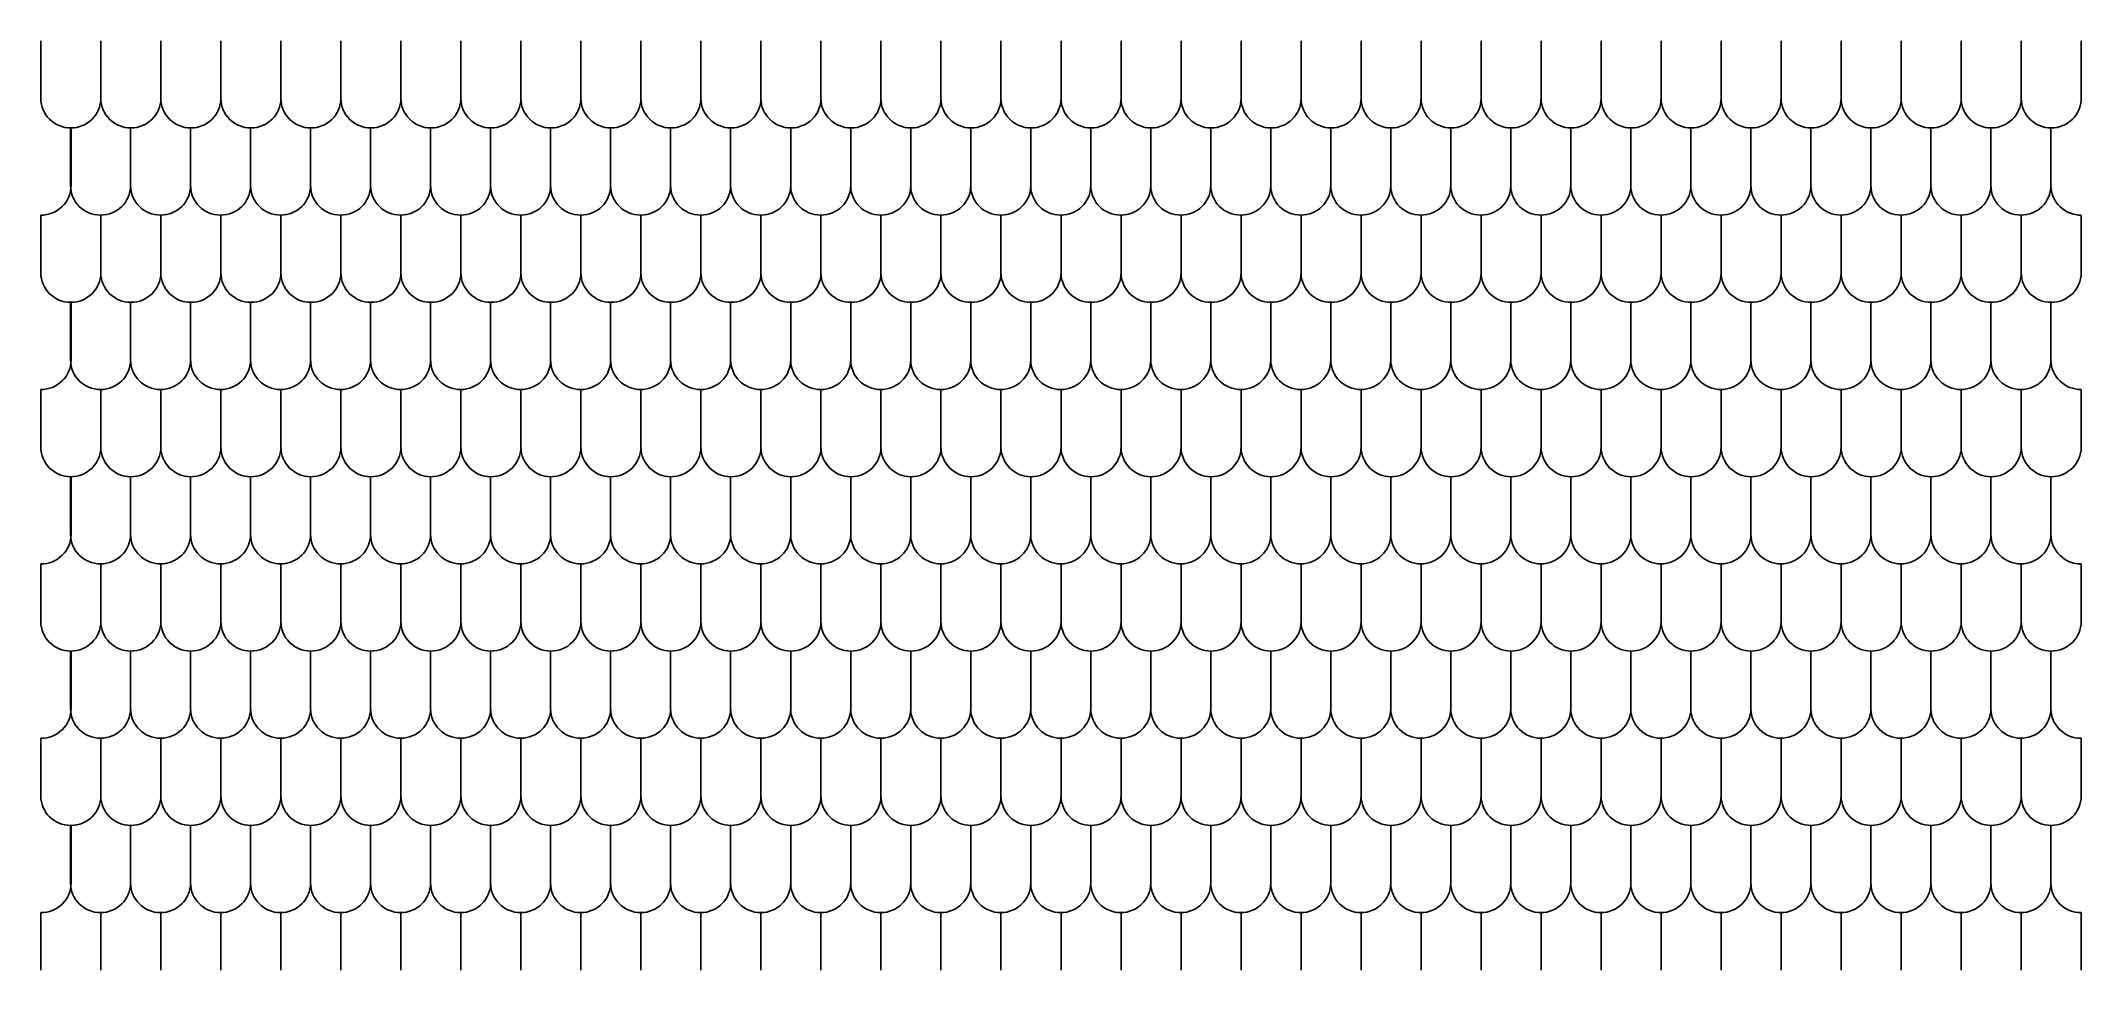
# Model space of a CAD drawing. Extents: x -193 to 453, y 94 to 388.
import ezdxf

# ---------------------------------------------------------------- set-up
doc = ezdxf.new("R2010")
doc.units = 0
doc.header["$LTSCALE"] = 2.020202
doc.layers.add('TUILE', color=231, linetype='CONTINUOUS')

msp = doc.modelspace()

# ---------------------------------------------------------------- linework, layer by layer
at = {"layer": 'TUILE', "extrusion": (3.37906e-17, -0.162465, 0.986714)}
for p, q in [((-193.41, 369.9, 584.45), (-193.41, 388.16, 587.46)), ((-174.41, 369.9, 584.45), (-174.41, 388.16, 587.46)), ((-174.41, 388.16, 587.46), (-174.41, 369.9, 584.45)), ((-155.41, 388.16, 587.46), (-155.41, 369.9, 584.45)), ((-155.41, 369.9, 584.45), (-155.41, 388.16, 587.46)), ((-136.41, 369.9, 584.45), (-136.41, 388.16, 587.46)), ((-136.41, 388.16, 587.46), (-136.41, 369.9, 584.45)), ((-117.41, 369.9, 584.45), (-117.41, 388.16, 587.46)), ((-117.41, 388.16, 587.46), (-117.41, 369.9, 584.45)), ((-98.41, 388.16, 587.46), (-98.41, 369.9, 584.45)), ((-98.41, 369.9, 584.45), (-98.41, 388.16, 587.46)), ((-79.41, 369.9, 584.45), (-79.41, 388.16, 587.46)), ((-79.41, 388.16, 587.46), (-79.41, 369.9, 584.45)), ((-60.41, 369.9, 584.45), (-60.41, 388.16, 587.46)), ((-60.41, 388.16, 587.46), (-60.41, 369.9, 584.45)), ((-41.41, 369.9, 584.45), (-41.41, 388.16, 587.46)), ((-41.41, 388.16, 587.46), (-41.41, 369.9, 584.45)), ((-22.41, 388.16, 587.46), (-22.41, 369.9, 584.45)), ((-22.41, 369.9, 584.45), (-22.41, 388.16, 587.46)), ((-3.41, 369.9, 584.45), (-3.41, 388.16, 587.46)), ((-3.41, 388.16, 587.46), (-3.41, 369.9, 584.45)), ((15.59, 369.9, 584.45), (15.59, 388.16, 587.46)), ((15.59, 388.16, 587.46), (15.59, 369.9, 584.45)), ((34.59, 388.16, 587.46), (34.59, 369.9, 584.45)), ((34.59, 369.9, 584.45), (34.59, 388.16, 587.46)), ((53.59, 369.9, 584.45), (53.59, 388.16, 587.46)), ((53.59, 388.16, 587.46), (53.59, 369.9, 584.45)), ((72.59, 369.9, 584.45), (72.59, 388.16, 587.46)), ((72.59, 388.16, 587.46), (72.59, 369.9, 584.45)), ((91.59, 369.9, 584.45), (91.59, 388.16, 587.46)), ((91.59, 388.16, 587.46), (91.59, 369.9, 584.45)), ((110.59, 388.16, 587.46), (110.59, 369.9, 584.45)), ((110.59, 369.9, 584.45), (110.59, 388.16, 587.46)), ((129.59, 369.9, 584.45), (129.59, 388.16, 587.46)), ((129.59, 388.16, 587.46), (129.59, 369.9, 584.45)), ((148.59, 388.16, 587.46), (148.59, 369.9, 584.45)), ((167.59, 369.9, 584.45), (167.59, 388.16, 587.46)), ((167.59, 388.16, 587.46), (167.59, 369.9, 584.45)), ((186.59, 388.16, 587.46), (186.59, 369.9, 584.45)), ((186.59, 369.9, 584.45), (186.59, 388.16, 587.46)), ((205.59, 388.16, 587.46), (205.59, 369.9, 584.45)), ((205.59, 369.9, 584.45), (205.59, 388.16, 587.46)), ((224.59, 388.16, 587.46), (224.59, 369.9, 584.45)), ((224.59, 369.9, 584.45), (224.59, 388.16, 587.46)), ((243.59, 388.16, 587.46), (243.59, 369.9, 584.45)), ((243.59, 369.9, 584.45), (243.59, 388.16, 587.46)), ((262.59, 388.16, 587.46), (262.59, 369.9, 584.45)), ((262.59, 369.9, 584.45), (262.59, 388.16, 587.46)), ((281.59, 388.16, 587.46), (281.59, 369.9, 584.45)), ((281.59, 369.9, 584.45), (281.59, 388.16, 587.46)), ((300.59, 388.16, 587.46), (300.59, 369.9, 584.45)), ((300.59, 369.9, 584.45), (300.59, 388.16, 587.46)), ((319.59, 388.16, 587.46), (319.59, 369.9, 584.45)), ((319.59, 369.9, 584.45), (319.59, 388.16, 587.46)), ((338.59, 388.16, 587.46), (338.59, 369.9, 584.45)), ((338.59, 369.9, 584.45), (338.59, 388.16, 587.46)), ((357.59, 388.16, 587.46), (357.59, 369.9, 584.45)), ((357.59, 369.9, 584.45), (357.59, 388.16, 587.46)), ((376.59, 388.16, 587.46), (376.59, 369.9, 584.45)), ((376.59, 369.9, 584.45), (376.59, 388.16, 587.46)), ((395.59, 388.16, 587.46), (395.59, 369.9, 584.45)), ((395.59, 369.9, 584.45), (395.59, 388.16, 587.46)), ((414.59, 388.16, 587.46), (414.59, 369.9, 584.45)), ((414.59, 388.16, 587.46), (414.59, 369.9, 584.45)), ((414.59, 369.9, 584.45), (414.59, 388.16, 587.46)), ((433.59, 388.16, 587.46), (433.59, 369.9, 584.45)), ((433.59, 369.9, 584.45), (433.59, 388.16, 587.46)), ((452.59, 388.16, 587.46), (452.59, 369.9, 584.45)), ((-184, 360.53, 582.91), (-183.82, 360.53, 582.91)), ((-184, 342.27, 579.91), (-184, 360.53, 582.91)), ((-184, 360.53, 582.91), (-183.82, 360.53, 582.91)), ((-183.82, 360.53, 582.91), (-183.82, 342.27, 579.91)), ((-165, 360.53, 582.91), (-165, 342.27, 579.91)), ((-165, 342.27, 579.91), (-165, 360.53, 582.91)), ((-165, 360.53, 582.91), (-164.82, 360.53, 582.91)), ((-146, 360.53, 582.91), (-146, 342.27, 579.91)), ((-146, 342.27, 579.91), (-146, 360.53, 582.91)), ((-146, 360.53, 582.91), (-145.82, 360.53, 582.91)), ((-127, 360.53, 582.91), (-127, 342.27, 579.91)), ((-127, 342.27, 579.91), (-127, 360.53, 582.91)), ((-127, 360.53, 582.91), (-126.82, 360.53, 582.91)), ((-108, 360.53, 582.91), (-108, 342.27, 579.91)), ((-108, 342.27, 579.91), (-108, 360.53, 582.91)), ((-108, 360.53, 582.91), (-107.82, 360.53, 582.91)), ((-89, 360.53, 582.91), (-89, 342.27, 579.91)), ((-89, 342.27, 579.91), (-89, 360.53, 582.91)), ((-89, 360.53, 582.91), (-88.82, 360.53, 582.91)), ((-70, 360.53, 582.91), (-70, 342.27, 579.91)), ((-70, 342.27, 579.91), (-70, 360.53, 582.91)), ((-70, 360.53, 582.91), (-69.82, 360.53, 582.91)), ((-51, 360.53, 582.91), (-51, 342.27, 579.91)), ((-51, 342.27, 579.91), (-51, 360.53, 582.91)), ((-51, 360.53, 582.91), (-50.82, 360.53, 582.91)), ((-32, 360.53, 582.91), (-32, 342.27, 579.91)), ((-32, 342.27, 579.91), (-32, 360.53, 582.91)), ((-32, 360.53, 582.91), (-31.82, 360.53, 582.91)), ((-13, 360.53, 582.91), (-13, 342.27, 579.91)), ((-13, 342.27, 579.91), (-13, 360.53, 582.91)), ((-13, 360.53, 582.91), (-12.82, 360.53, 582.91)), ((6, 360.53, 582.91), (6, 342.27, 579.91)), ((6, 342.27, 579.91), (6, 360.53, 582.91)), ((6, 360.53, 582.91), (6.18, 360.53, 582.91)), ((25, 360.53, 582.91), (25, 342.27, 579.91)), ((25, 342.27, 579.91), (25, 360.53, 582.91)), ((25, 360.53, 582.91), (25.18, 360.53, 582.91)), ((44, 360.53, 582.91), (44, 342.27, 579.91)), ((44, 342.27, 579.91), (44, 360.53, 582.91)), ((44, 360.53, 582.91), (44.18, 360.53, 582.91)), ((63, 360.53, 582.91), (63, 342.27, 579.91)), ((63, 342.27, 579.91), (63, 360.53, 582.91)), ((63, 360.53, 582.91), (63.18, 360.53, 582.91)), ((82, 360.53, 582.91), (82, 342.27, 579.91)), ((82, 342.27, 579.91), (82, 360.53, 582.91)), ((82, 360.53, 582.91), (82.18, 360.53, 582.91)), ((101, 360.53, 582.91), (101, 342.27, 579.91)), ((101, 342.27, 579.91), (101, 360.53, 582.91)), ((101, 360.53, 582.91), (101.18, 360.53, 582.91)), ((120, 360.53, 582.91), (120, 342.27, 579.91)), ((120, 342.27, 579.91), (120, 360.53, 582.91)), ((120, 360.53, 582.91), (120.18, 360.53, 582.91)), ((139, 360.53, 582.91), (139, 342.27, 579.91)), ((139, 342.27, 579.91), (139, 360.53, 582.91)), ((139, 360.53, 582.91), (139.18, 360.53, 582.91)), ((158, 360.53, 582.91), (158, 342.27, 579.91)), ((158, 342.27, 579.91), (158, 360.53, 582.91)), ((158, 360.53, 582.91), (158.18, 360.53, 582.91)), ((177, 360.53, 582.91), (177, 342.27, 579.91)), ((177, 342.27, 579.91), (177, 360.53, 582.91)), ((177, 360.53, 582.91), (177.18, 360.53, 582.91)), ((196, 360.53, 582.91), (196, 342.27, 579.91)), ((196, 342.27, 579.91), (196, 360.53, 582.91)), ((196, 360.53, 582.91), (196.18, 360.53, 582.91)), ((215, 360.53, 582.91), (215, 342.27, 579.91)), ((215, 342.27, 579.91), (215, 360.53, 582.91)), ((215, 360.53, 582.91), (215.18, 360.53, 582.91)), ((234, 360.53, 582.91), (234, 342.27, 579.91)), ((234, 342.27, 579.91), (234, 360.53, 582.91)), ((234, 360.53, 582.91), (234.18, 360.53, 582.91)), ((253, 360.53, 582.91), (253, 342.27, 579.91)), ((253, 342.27, 579.91), (253, 360.53, 582.91)), ((253, 360.53, 582.91), (253.18, 360.53, 582.91)), ((272, 360.53, 582.91), (272, 342.27, 579.91)), ((272, 342.27, 579.91), (272, 360.53, 582.91)), ((272, 360.53, 582.91), (272.18, 360.53, 582.91)), ((291, 360.53, 582.91), (291, 342.27, 579.91)), ((291, 342.27, 579.91), (291, 360.53, 582.91)), ((291, 360.53, 582.91), (291.18, 360.53, 582.91)), ((310, 360.53, 582.91), (310, 342.27, 579.91)), ((310, 342.27, 579.91), (310, 360.53, 582.91)), ((310, 360.53, 582.91), (310.18, 360.53, 582.91)), ((329, 360.53, 582.91), (329, 342.27, 579.91)), ((329, 342.27, 579.91), (329, 360.53, 582.91)), ((329, 360.53, 582.91), (329.18, 360.53, 582.91)), ((348, 360.53, 582.91), (348, 342.27, 579.91)), ((348, 342.27, 579.91), (348, 360.53, 582.91)), ((348, 360.53, 582.91), (348.18, 360.53, 582.91)), ((367, 360.53, 582.91), (367, 342.27, 579.91)), ((367, 342.27, 579.91), (367, 360.53, 582.91)), ((367, 360.53, 582.91), (367.18, 360.53, 582.91)), ((386, 360.53, 582.91), (386, 342.27, 579.91)), ((386, 342.27, 579.91), (386, 360.53, 582.91)), ((386, 360.53, 582.91), (386.18, 360.53, 582.91)), ((405, 360.53, 582.91), (405, 342.27, 579.91)), ((405, 342.27, 579.91), (405, 360.53, 582.91)), ((405, 360.53, 582.91), (405.18, 360.53, 582.91)), ((424, 360.53, 582.91), (424, 342.27, 579.91)), ((424, 342.27, 579.91), (424, 360.53, 582.91)), ((424, 360.53, 582.91), (424.18, 360.53, 582.91)), ((443, 360.53, 582.91), (443, 342.27, 579.91)), ((443, 342.27, 579.91), (443, 360.53, 582.91)), ((443, 360.53, 582.91), (443.18, 360.53, 582.91)), ((-193.41, 314.65, 575.36), (-193.41, 332.9, 578.36)), ((-174.41, 332.9, 578.36), (-174.41, 314.65, 575.36)), ((-174.41, 314.65, 575.36), (-174.41, 332.9, 578.36)), ((-155.41, 332.9, 578.36), (-155.41, 314.65, 575.36)), ((-155.41, 314.65, 575.36), (-155.41, 332.9, 578.36)), ((-136.41, 332.9, 578.36), (-136.41, 314.65, 575.36)), ((-136.41, 314.65, 575.36), (-136.41, 332.9, 578.36)), ((-117.41, 332.9, 578.36), (-117.41, 314.65, 575.36)), ((-117.41, 314.65, 575.36), (-117.41, 332.9, 578.36)), ((-98.41, 332.9, 578.36), (-98.41, 314.65, 575.36)), ((-98.41, 314.65, 575.36), (-98.41, 332.9, 578.36)), ((-79.41, 332.9, 578.36), (-79.41, 314.65, 575.36)), ((-79.41, 314.65, 575.36), (-79.41, 332.9, 578.36)), ((-60.41, 332.9, 578.36), (-60.41, 314.65, 575.36)), ((-60.41, 314.65, 575.36), (-60.41, 332.9, 578.36)), ((-41.41, 332.9, 578.36), (-41.41, 314.65, 575.36)), ((-41.41, 314.65, 575.36), (-41.41, 332.9, 578.36)), ((-22.41, 332.9, 578.36), (-22.41, 314.65, 575.36)), ((-22.41, 314.65, 575.36), (-22.41, 332.9, 578.36)), ((-3.41, 332.9, 578.36), (-3.41, 314.65, 575.36)), ((-3.41, 314.65, 575.36), (-3.41, 332.9, 578.36)), ((15.59, 332.9, 578.36), (15.59, 314.65, 575.36)), ((15.59, 314.65, 575.36), (15.59, 332.9, 578.36)), ((34.59, 332.9, 578.36), (34.59, 314.65, 575.36)), ((34.59, 314.65, 575.36), (34.59, 332.9, 578.36)), ((53.59, 332.9, 578.36), (53.59, 314.65, 575.36)), ((53.59, 314.65, 575.36), (53.59, 332.9, 578.36)), ((72.59, 332.9, 578.36), (72.59, 314.65, 575.36)), ((72.59, 314.65, 575.36), (72.59, 332.9, 578.36)), ((91.59, 332.9, 578.36), (91.59, 314.65, 575.36)), ((91.59, 314.65, 575.36), (91.59, 332.9, 578.36)), ((110.59, 332.9, 578.36), (110.59, 314.65, 575.36)), ((110.59, 314.65, 575.36), (110.59, 332.9, 578.36)), ((129.59, 332.9, 578.36), (129.59, 314.65, 575.36)), ((129.59, 314.65, 575.36), (129.59, 332.9, 578.36)), ((148.59, 332.9, 578.36), (148.59, 314.65, 575.36)), ((167.59, 332.9, 578.36), (167.59, 314.65, 575.36)), ((167.59, 314.65, 575.36), (167.59, 332.9, 578.36)), ((186.59, 332.9, 578.36), (186.59, 314.65, 575.36)), ((186.59, 314.65, 575.36), (186.59, 332.9, 578.36)), ((205.59, 332.9, 578.36), (205.59, 314.65, 575.36)), ((205.59, 314.65, 575.36), (205.59, 332.9, 578.36)), ((224.59, 332.9, 578.36), (224.59, 314.65, 575.36)), ((224.59, 314.65, 575.36), (224.59, 332.9, 578.36)), ((243.59, 332.9, 578.36), (243.59, 314.65, 575.36)), ((243.59, 314.65, 575.36), (243.59, 332.9, 578.36)), ((262.59, 332.9, 578.36), (262.59, 314.65, 575.36)), ((262.59, 314.65, 575.36), (262.59, 332.9, 578.36)), ((281.59, 332.9, 578.36), (281.59, 314.65, 575.36)), ((281.59, 314.65, 575.36), (281.59, 332.9, 578.36)), ((300.59, 332.9, 578.36), (300.59, 314.65, 575.36)), ((300.59, 314.65, 575.36), (300.59, 332.9, 578.36)), ((319.59, 332.9, 578.36), (319.59, 314.65, 575.36)), ((319.59, 314.65, 575.36), (319.59, 332.9, 578.36)), ((338.59, 332.9, 578.36), (338.59, 314.65, 575.36)), ((338.59, 314.65, 575.36), (338.59, 332.9, 578.36)), ((357.59, 332.9, 578.36), (357.59, 314.65, 575.36)), ((357.59, 314.65, 575.36), (357.59, 332.9, 578.36)), ((376.59, 332.9, 578.36), (376.59, 314.65, 575.36)), ((376.59, 314.65, 575.36), (376.59, 332.9, 578.36)), ((395.59, 332.9, 578.36), (395.59, 314.65, 575.36)), ((395.59, 314.65, 575.36), (395.59, 332.9, 578.36)), ((414.59, 332.9, 578.36), (414.59, 314.65, 575.36)), ((414.59, 332.9, 578.36), (414.59, 314.65, 575.36)), ((414.59, 314.65, 575.36), (414.59, 332.9, 578.36)), ((433.59, 332.9, 578.36), (433.59, 314.65, 575.36)), ((433.59, 314.65, 575.36), (433.59, 332.9, 578.36)), ((452.59, 332.9, 578.36), (452.59, 314.65, 575.36)), ((-184, 287.02, 570.81), (-184, 305.27, 573.81)), ((-184, 305.27, 573.81), (-183.82, 305.27, 573.81)), ((-184, 305.27, 573.81), (-183.82, 305.27, 573.81)), ((-183.82, 305.27, 573.81), (-183.82, 287.02, 570.81)), ((-165, 305.27, 573.81), (-165, 287.02, 570.81)), ((-165, 287.02, 570.81), (-165, 305.27, 573.81)), ((-165, 305.27, 573.81), (-164.82, 305.27, 573.81)), ((-146, 305.27, 573.81), (-146, 287.02, 570.81)), ((-146, 287.02, 570.81), (-146, 305.27, 573.81)), ((-146, 305.27, 573.81), (-145.82, 305.27, 573.81)), ((-127, 305.27, 573.81), (-127, 287.02, 570.81)), ((-127, 287.02, 570.81), (-127, 305.27, 573.81)), ((-127, 305.27, 573.81), (-126.82, 305.27, 573.81)), ((-108, 305.27, 573.81), (-108, 287.02, 570.81)), ((-108, 287.02, 570.81), (-108, 305.27, 573.81)), ((-108, 305.27, 573.81), (-107.82, 305.27, 573.81)), ((-89, 287.02, 570.81), (-89, 305.27, 573.81)), ((-89, 305.27, 573.81), (-88.82, 305.27, 573.81)), ((-89, 305.27, 573.81), (-89, 287.02, 570.81)), ((-70, 305.27, 573.81), (-70, 287.02, 570.81)), ((-70, 287.02, 570.81), (-70, 305.27, 573.81)), ((-70, 305.27, 573.81), (-69.82, 305.27, 573.81)), ((-51, 305.27, 573.81), (-51, 287.02, 570.81)), ((-51, 287.02, 570.81), (-51, 305.27, 573.81)), ((-51, 305.27, 573.81), (-50.82, 305.27, 573.81)), ((-32, 305.27, 573.81), (-32, 287.02, 570.81)), ((-32, 287.02, 570.81), (-32, 305.27, 573.81)), ((-32, 305.27, 573.81), (-31.82, 305.27, 573.81)), ((-13, 305.27, 573.81), (-13, 287.02, 570.81)), ((-13, 287.02, 570.81), (-13, 305.27, 573.81)), ((-13, 305.27, 573.81), (-12.82, 305.27, 573.81)), ((6, 305.27, 573.81), (6, 287.02, 570.81)), ((6, 287.02, 570.81), (6, 305.27, 573.81)), ((6, 305.27, 573.81), (6.18, 305.27, 573.81)), ((25, 305.27, 573.81), (25, 287.02, 570.81)), ((25, 287.02, 570.81), (25, 305.27, 573.81)), ((25, 305.27, 573.81), (25.18, 305.27, 573.81)), ((44, 305.27, 573.81), (44, 287.02, 570.81)), ((44, 287.02, 570.81), (44, 305.27, 573.81)), ((44, 305.27, 573.81), (44.18, 305.27, 573.81)), ((63, 305.27, 573.81), (63, 287.02, 570.81)), ((63, 287.02, 570.81), (63, 305.27, 573.81)), ((63, 305.27, 573.81), (63.18, 305.27, 573.81)), ((82, 305.27, 573.81), (82, 287.02, 570.81)), ((82, 287.02, 570.81), (82, 305.27, 573.81)), ((82, 305.27, 573.81), (82.18, 305.27, 573.81)), ((101, 287.02, 570.81), (101, 305.27, 573.81)), ((101, 305.27, 573.81), (101.18, 305.27, 573.81)), ((101, 305.27, 573.81), (101, 287.02, 570.81)), ((120, 305.27, 573.81), (120, 287.02, 570.81)), ((120, 287.02, 570.81), (120, 305.27, 573.81)), ((120, 305.27, 573.81), (120.18, 305.27, 573.81)), ((139, 305.27, 573.81), (139, 287.02, 570.81)), ((139, 287.02, 570.81), (139, 305.27, 573.81)), ((139, 305.27, 573.81), (139.18, 305.27, 573.81)), ((158, 287.02, 570.81), (158, 305.27, 573.81)), ((158, 305.27, 573.81), (158.18, 305.27, 573.81)), ((158, 305.27, 573.81), (158, 287.02, 570.81)), ((177, 305.27, 573.81), (177, 287.02, 570.81)), ((177, 287.02, 570.81), (177, 305.27, 573.81)), ((177, 305.27, 573.81), (177.18, 305.27, 573.81)), ((196, 305.27, 573.81), (196, 287.02, 570.81)), ((196, 287.02, 570.81), (196, 305.27, 573.81)), ((196, 305.27, 573.81), (196.18, 305.27, 573.81)), ((215, 305.27, 573.81), (215, 287.02, 570.81)), ((215, 287.02, 570.81), (215, 305.27, 573.81)), ((215, 305.27, 573.81), (215.18, 305.27, 573.81)), ((234, 305.27, 573.81), (234, 287.02, 570.81)), ((234, 287.02, 570.81), (234, 305.27, 573.81)), ((234, 305.27, 573.81), (234.18, 305.27, 573.81)), ((253, 305.27, 573.81), (253, 287.02, 570.81)), ((253, 287.02, 570.81), (253, 305.27, 573.81)), ((253, 305.27, 573.81), (253.18, 305.27, 573.81)), ((272, 305.27, 573.81), (272, 287.02, 570.81)), ((272, 287.02, 570.81), (272, 305.27, 573.81)), ((272, 305.27, 573.81), (272.18, 305.27, 573.81)), ((291, 305.27, 573.81), (291, 287.02, 570.81)), ((291, 287.02, 570.81), (291, 305.27, 573.81)), ((291, 305.27, 573.81), (291.18, 305.27, 573.81)), ((310, 305.27, 573.81), (310, 287.02, 570.81)), ((310, 287.02, 570.81), (310, 305.27, 573.81)), ((310, 305.27, 573.81), (310.18, 305.27, 573.81)), ((329, 305.27, 573.81), (329, 287.02, 570.81)), ((329, 287.02, 570.81), (329, 305.27, 573.81)), ((329, 305.27, 573.81), (329.18, 305.27, 573.81)), ((348, 305.27, 573.81), (348, 287.02, 570.81)), ((348, 287.02, 570.81), (348, 305.27, 573.81)), ((348, 305.27, 573.81), (348.18, 305.27, 573.81)), ((367, 305.27, 573.81), (367, 287.02, 570.81)), ((367, 287.02, 570.81), (367, 305.27, 573.81)), ((367, 305.27, 573.81), (367.18, 305.27, 573.81)), ((386, 305.27, 573.81), (386, 287.02, 570.81)), ((386, 287.02, 570.81), (386, 305.27, 573.81)), ((386, 305.27, 573.81), (386.18, 305.27, 573.81)), ((405, 305.27, 573.81), (405, 287.02, 570.81)), ((405, 287.02, 570.81), (405, 305.27, 573.81)), ((405, 305.27, 573.81), (405.18, 305.27, 573.81)), ((424, 305.27, 573.81), (424, 287.02, 570.81)), ((424, 287.02, 570.81), (424, 305.27, 573.81)), ((424, 305.27, 573.81), (424.18, 305.27, 573.81)), ((443, 305.27, 573.81), (443, 287.02, 570.81)), ((443, 287.02, 570.81), (443, 305.27, 573.81)), ((443, 305.27, 573.81), (443.18, 305.27, 573.81)), ((-193.41, 259.39, 566.26), (-193.41, 277.65, 569.26)), ((-174.41, 277.65, 569.26), (-174.41, 259.39, 566.26)), ((-174.41, 259.39, 566.26), (-174.41, 277.65, 569.26)), ((-155.41, 277.65, 569.26), (-155.41, 259.39, 566.26)), ((-155.41, 259.39, 566.26), (-155.41, 277.65, 569.26)), ((-136.41, 277.65, 569.26), (-136.41, 259.39, 566.26)), ((-136.41, 259.39, 566.26), (-136.41, 277.65, 569.26)), ((-117.41, 277.65, 569.26), (-117.41, 259.39, 566.26)), ((-117.41, 259.39, 566.26), (-117.41, 277.65, 569.26)), ((-98.41, 277.65, 569.26), (-98.41, 259.39, 566.26)), ((-98.41, 259.39, 566.26), (-98.41, 277.65, 569.26)), ((-79.41, 277.65, 569.26), (-79.41, 259.39, 566.26)), ((-79.41, 259.39, 566.26), (-79.41, 277.65, 569.26)), ((-60.41, 277.65, 569.26), (-60.41, 259.39, 566.26)), ((-60.41, 259.39, 566.26), (-60.41, 277.65, 569.26)), ((-41.41, 277.65, 569.26), (-41.41, 259.39, 566.26)), ((-41.41, 259.39, 566.26), (-41.41, 277.65, 569.26)), ((-22.41, 277.65, 569.26), (-22.41, 259.39, 566.26)), ((-22.41, 259.39, 566.26), (-22.41, 277.65, 569.26)), ((-3.41, 277.65, 569.26), (-3.41, 259.39, 566.26)), ((-3.41, 259.39, 566.26), (-3.41, 277.65, 569.26)), ((15.59, 277.65, 569.26), (15.59, 259.39, 566.26)), ((15.59, 259.39, 566.26), (15.59, 277.65, 569.26)), ((34.59, 277.65, 569.26), (34.59, 259.39, 566.26)), ((34.59, 259.39, 566.26), (34.59, 277.65, 569.26)), ((53.59, 277.65, 569.26), (53.59, 259.39, 566.26)), ((53.59, 259.39, 566.26), (53.59, 277.65, 569.26)), ((72.59, 277.65, 569.26), (72.59, 259.39, 566.26)), ((72.59, 259.39, 566.26), (72.59, 277.65, 569.26)), ((91.59, 277.65, 569.26), (91.59, 259.39, 566.26)), ((91.59, 259.39, 566.26), (91.59, 277.65, 569.26)), ((110.59, 277.65, 569.26), (110.59, 259.39, 566.26)), ((110.59, 259.39, 566.26), (110.59, 277.65, 569.26)), ((129.59, 277.65, 569.26), (129.59, 259.39, 566.26)), ((129.59, 259.39, 566.26), (129.59, 277.65, 569.26)), ((148.59, 277.65, 569.26), (148.59, 259.39, 566.26)), ((167.59, 277.65, 569.26), (167.59, 259.39, 566.26)), ((167.59, 259.39, 566.26), (167.59, 277.65, 569.26)), ((186.59, 277.65, 569.26), (186.59, 259.39, 566.26)), ((186.59, 259.39, 566.26), (186.59, 277.65, 569.26)), ((205.59, 277.65, 569.26), (205.59, 259.39, 566.26)), ((205.59, 259.39, 566.26), (205.59, 277.65, 569.26)), ((224.59, 277.65, 569.26), (224.59, 259.39, 566.26)), ((224.59, 259.39, 566.26), (224.59, 277.65, 569.26)), ((243.59, 277.65, 569.26), (243.59, 259.39, 566.26)), ((243.59, 259.39, 566.26), (243.59, 277.65, 569.26)), ((262.59, 277.65, 569.26), (262.59, 259.39, 566.26)), ((262.59, 259.39, 566.26), (262.59, 277.65, 569.26)), ((281.59, 277.65, 569.26), (281.59, 259.39, 566.26)), ((281.59, 259.39, 566.26), (281.59, 277.65, 569.26)), ((300.59, 277.65, 569.26), (300.59, 259.39, 566.26)), ((300.59, 259.39, 566.26), (300.59, 277.65, 569.26)), ((319.59, 277.65, 569.26), (319.59, 259.39, 566.26)), ((319.59, 259.39, 566.26), (319.59, 277.65, 569.26)), ((338.59, 277.65, 569.26), (338.59, 259.39, 566.26)), ((338.59, 259.39, 566.26), (338.59, 277.65, 569.26)), ((357.59, 277.65, 569.26), (357.59, 259.39, 566.26)), ((357.59, 259.39, 566.26), (357.59, 277.65, 569.26)), ((376.59, 277.65, 569.26), (376.59, 259.39, 566.26)), ((376.59, 259.39, 566.26), (376.59, 277.65, 569.26)), ((395.59, 277.65, 569.26), (395.59, 259.39, 566.26)), ((395.59, 259.39, 566.26), (395.59, 277.65, 569.26)), ((414.59, 277.65, 569.26), (414.59, 259.39, 566.26)), ((414.59, 277.65, 569.26), (414.59, 259.39, 566.26)), ((414.59, 259.39, 566.26), (414.59, 277.65, 569.26)), ((433.59, 277.65, 569.26), (433.59, 259.39, 566.26)), ((433.59, 259.39, 566.26), (433.59, 277.65, 569.26)), ((452.59, 277.65, 569.26), (452.59, 259.39, 566.26)), ((-184, 231.76, 561.71), (-184, 250.02, 564.72)), ((-184, 250.02, 564.72), (-183.82, 250.02, 564.72)), ((-184, 250.02, 564.72), (-183.82, 250.02, 564.72)), ((-183.82, 250.02, 564.72), (-183.82, 231.76, 561.71)), ((-165, 250.02, 564.72), (-165, 231.76, 561.71)), ((-165, 231.76, 561.71), (-165, 250.02, 564.72)), ((-165, 250.02, 564.72), (-164.82, 250.02, 564.72)), ((-146, 250.02, 564.72), (-146, 231.76, 561.71)), ((-146, 231.76, 561.71), (-146, 250.02, 564.72)), ((-146, 250.02, 564.72), (-145.82, 250.02, 564.72)), ((-127, 250.02, 564.72), (-127, 231.76, 561.71)), ((-127, 231.76, 561.71), (-127, 250.02, 564.72)), ((-127, 250.02, 564.72), (-126.82, 250.02, 564.72)), ((-108, 250.02, 564.72), (-108, 231.76, 561.71)), ((-108, 231.76, 561.71), (-108, 250.02, 564.72)), ((-108, 250.02, 564.72), (-107.82, 250.02, 564.72)), ((-89, 231.76, 561.71), (-89, 250.02, 564.72)), ((-89, 250.02, 564.72), (-88.82, 250.02, 564.72)), ((-89, 250.02, 564.72), (-89, 231.76, 561.71)), ((-70, 250.02, 564.72), (-70, 231.76, 561.71)), ((-70, 231.76, 561.71), (-70, 250.02, 564.72)), ((-70, 250.02, 564.72), (-69.82, 250.02, 564.72)), ((-51, 250.02, 564.72), (-51, 231.76, 561.71)), ((-51, 231.76, 561.71), (-51, 250.02, 564.72)), ((-51, 250.02, 564.72), (-50.82, 250.02, 564.72)), ((-32, 250.02, 564.72), (-32, 231.76, 561.71)), ((-32, 231.76, 561.71), (-32, 250.02, 564.72)), ((-32, 250.02, 564.72), (-31.82, 250.02, 564.72)), ((-13, 250.02, 564.72), (-13, 231.76, 561.71)), ((-13, 231.76, 561.71), (-13, 250.02, 564.72)), ((-13, 250.02, 564.72), (-12.82, 250.02, 564.72)), ((6, 250.02, 564.72), (6, 231.76, 561.71)), ((6, 231.76, 561.71), (6, 250.02, 564.72)), ((6, 250.02, 564.72), (6.18, 250.02, 564.72)), ((25, 250.02, 564.72), (25, 231.76, 561.71)), ((25, 231.76, 561.71), (25, 250.02, 564.72)), ((25, 250.02, 564.72), (25.18, 250.02, 564.72)), ((44, 250.02, 564.72), (44, 231.76, 561.71)), ((44, 231.76, 561.71), (44, 250.02, 564.72)), ((44, 250.02, 564.72), (44.18, 250.02, 564.72)), ((63, 250.02, 564.72), (63, 231.76, 561.71)), ((63, 231.76, 561.71), (63, 250.02, 564.72)), ((63, 250.02, 564.72), (63.18, 250.02, 564.72)), ((82, 250.02, 564.72), (82, 231.76, 561.71)), ((82, 231.76, 561.71), (82, 250.02, 564.72)), ((82, 250.02, 564.72), (82.18, 250.02, 564.72)), ((101, 231.76, 561.71), (101, 250.02, 564.72)), ((101, 250.02, 564.72), (101.18, 250.02, 564.72)), ((101, 250.02, 564.72), (101, 231.76, 561.71)), ((120, 250.02, 564.72), (120, 231.76, 561.71)), ((120, 231.76, 561.71), (120, 250.02, 564.72)), ((120, 250.02, 564.72), (120.18, 250.02, 564.72)), ((139, 250.02, 564.72), (139, 231.76, 561.71)), ((139, 231.76, 561.71), (139, 250.02, 564.72)), ((139, 250.02, 564.72), (139.18, 250.02, 564.72)), ((158, 231.76, 561.71), (158, 250.02, 564.72)), ((158, 250.02, 564.72), (158.18, 250.02, 564.72)), ((158, 250.02, 564.72), (158, 231.76, 561.71)), ((177, 250.02, 564.72), (177, 231.76, 561.71)), ((177, 231.76, 561.71), (177, 250.02, 564.72)), ((177, 250.02, 564.72), (177.18, 250.02, 564.72)), ((196, 250.02, 564.72), (196, 231.76, 561.71)), ((196, 231.76, 561.71), (196, 250.02, 564.72)), ((196, 250.02, 564.72), (196.18, 250.02, 564.72)), ((215, 250.02, 564.72), (215, 231.76, 561.71)), ((215, 231.76, 561.71), (215, 250.02, 564.72)), ((215, 250.02, 564.72), (215.18, 250.02, 564.72)), ((234, 250.02, 564.72), (234, 231.76, 561.71)), ((234, 231.76, 561.71), (234, 250.02, 564.72)), ((234, 250.02, 564.72), (234.18, 250.02, 564.72)), ((253, 250.02, 564.72), (253, 231.76, 561.71)), ((253, 231.76, 561.71), (253, 250.02, 564.72)), ((253, 250.02, 564.72), (253.18, 250.02, 564.72)), ((272, 250.02, 564.72), (272, 231.76, 561.71)), ((272, 231.76, 561.71), (272, 250.02, 564.72)), ((272, 250.02, 564.72), (272.18, 250.02, 564.72)), ((291, 250.02, 564.72), (291, 231.76, 561.71)), ((291, 231.76, 561.71), (291, 250.02, 564.72)), ((291, 250.02, 564.72), (291.18, 250.02, 564.72)), ((310, 250.02, 564.72), (310, 231.76, 561.71)), ((310, 231.76, 561.71), (310, 250.02, 564.72)), ((310, 250.02, 564.72), (310.18, 250.02, 564.72)), ((329, 250.02, 564.72), (329, 231.76, 561.71)), ((329, 231.76, 561.71), (329, 250.02, 564.72)), ((329, 250.02, 564.72), (329.18, 250.02, 564.72)), ((348, 250.02, 564.72), (348, 231.76, 561.71)), ((348, 231.76, 561.71), (348, 250.02, 564.72)), ((348, 250.02, 564.72), (348.18, 250.02, 564.72)), ((367, 250.02, 564.72), (367, 231.76, 561.71)), ((367, 231.76, 561.71), (367, 250.02, 564.72)), ((367, 250.02, 564.72), (367.18, 250.02, 564.72)), ((386, 250.02, 564.72), (386, 231.76, 561.71)), ((386, 231.76, 561.71), (386, 250.02, 564.72)), ((386, 250.02, 564.72), (386.18, 250.02, 564.72)), ((405, 250.02, 564.72), (405, 231.76, 561.71)), ((405, 231.76, 561.71), (405, 250.02, 564.72)), ((405, 250.02, 564.72), (405.18, 250.02, 564.72)), ((424, 250.02, 564.72), (424, 231.76, 561.71)), ((424, 231.76, 561.71), (424, 250.02, 564.72)), ((424, 250.02, 564.72), (424.18, 250.02, 564.72)), ((443, 250.02, 564.72), (443, 231.76, 561.71)), ((443, 231.76, 561.71), (443, 250.02, 564.72)), ((443, 250.02, 564.72), (443.18, 250.02, 564.72)), ((-193.41, 204.14, 557.16), (-193.41, 222.39, 560.17)), ((-174.41, 222.39, 560.17), (-174.41, 204.14, 557.16)), ((-174.41, 204.14, 557.16), (-174.41, 222.39, 560.17)), ((-155.41, 222.39, 560.17), (-155.41, 204.14, 557.16)), ((-155.41, 204.14, 557.16), (-155.41, 222.39, 560.17)), ((-136.41, 222.39, 560.17), (-136.41, 204.14, 557.16)), ((-136.41, 204.14, 557.16), (-136.41, 222.39, 560.17)), ((-117.41, 222.39, 560.17), (-117.41, 204.14, 557.16)), ((-117.41, 204.14, 557.16), (-117.41, 222.39, 560.17)), ((-98.41, 222.39, 560.17), (-98.41, 204.14, 557.16)), ((-98.41, 204.14, 557.16), (-98.41, 222.39, 560.17)), ((-79.41, 222.39, 560.17), (-79.41, 204.14, 557.16)), ((-79.41, 204.14, 557.16), (-79.41, 222.39, 560.17)), ((-60.41, 222.39, 560.17), (-60.41, 204.14, 557.16)), ((-60.41, 204.14, 557.16), (-60.41, 222.39, 560.17)), ((-41.41, 222.39, 560.17), (-41.41, 204.14, 557.16)), ((-41.41, 204.14, 557.16), (-41.41, 222.39, 560.17)), ((-22.41, 222.39, 560.17), (-22.41, 204.14, 557.16)), ((-22.41, 204.14, 557.16), (-22.41, 222.39, 560.17)), ((-3.41, 222.39, 560.17), (-3.41, 204.14, 557.16)), ((-3.41, 204.14, 557.16), (-3.41, 222.39, 560.17)), ((15.59, 222.39, 560.17), (15.59, 204.14, 557.16)), ((15.59, 204.14, 557.16), (15.59, 222.39, 560.17)), ((34.59, 222.39, 560.17), (34.59, 204.14, 557.16)), ((34.59, 204.14, 557.16), (34.59, 222.39, 560.17)), ((53.59, 222.39, 560.17), (53.59, 204.14, 557.16)), ((53.59, 204.14, 557.16), (53.59, 222.39, 560.17)), ((72.59, 222.39, 560.17), (72.59, 204.14, 557.16)), ((72.59, 204.14, 557.16), (72.59, 222.39, 560.17)), ((91.59, 222.39, 560.17), (91.59, 204.14, 557.16)), ((91.59, 204.14, 557.16), (91.59, 222.39, 560.17)), ((110.59, 222.39, 560.17), (110.59, 204.14, 557.16)), ((110.59, 204.14, 557.16), (110.59, 222.39, 560.17)), ((129.59, 222.39, 560.17), (129.59, 204.14, 557.16)), ((129.59, 204.14, 557.16), (129.59, 222.39, 560.17)), ((148.59, 222.39, 560.17), (148.59, 204.14, 557.16)), ((167.59, 222.39, 560.17), (167.59, 204.14, 557.16)), ((167.59, 204.14, 557.16), (167.59, 222.39, 560.17)), ((186.59, 222.39, 560.17), (186.59, 204.14, 557.16)), ((186.59, 204.14, 557.16), (186.59, 222.39, 560.17)), ((205.59, 222.39, 560.17), (205.59, 204.14, 557.16)), ((205.59, 204.14, 557.16), (205.59, 222.39, 560.17)), ((224.59, 222.39, 560.17), (224.59, 204.14, 557.16)), ((224.59, 204.14, 557.16), (224.59, 222.39, 560.17)), ((243.59, 222.39, 560.17), (243.59, 204.14, 557.16)), ((243.59, 204.14, 557.16), (243.59, 222.39, 560.17)), ((262.59, 222.39, 560.17), (262.59, 204.14, 557.16)), ((262.59, 204.14, 557.16), (262.59, 222.39, 560.17)), ((281.59, 222.39, 560.17), (281.59, 204.14, 557.16)), ((281.59, 204.14, 557.16), (281.59, 222.39, 560.17)), ((300.59, 222.39, 560.17), (300.59, 204.14, 557.16)), ((300.59, 204.14, 557.16), (300.59, 222.39, 560.17)), ((319.59, 222.39, 560.17), (319.59, 204.14, 557.16)), ((319.59, 204.14, 557.16), (319.59, 222.39, 560.17)), ((338.59, 222.39, 560.17), (338.59, 204.14, 557.16)), ((338.59, 204.14, 557.16), (338.59, 222.39, 560.17)), ((357.59, 222.39, 560.17), (357.59, 204.14, 557.16)), ((357.59, 204.14, 557.16), (357.59, 222.39, 560.17)), ((376.59, 222.39, 560.17), (376.59, 204.14, 557.16)), ((376.59, 204.14, 557.16), (376.59, 222.39, 560.17)), ((395.59, 222.39, 560.17), (395.59, 204.14, 557.16)), ((395.59, 204.14, 557.16), (395.59, 222.39, 560.17)), ((414.59, 222.39, 560.17), (414.59, 204.14, 557.16)), ((414.59, 222.39, 560.17), (414.59, 204.14, 557.16)), ((414.59, 204.14, 557.16), (414.59, 222.39, 560.17)), ((433.59, 222.39, 560.17), (433.59, 204.14, 557.16)), ((433.59, 204.14, 557.16), (433.59, 222.39, 560.17)), ((452.59, 222.39, 560.17), (452.59, 204.14, 557.16)), ((-184, 176.51, 552.61), (-184, 194.76, 555.62)), ((-184, 194.76, 555.62), (-183.82, 194.76, 555.62)), ((-184, 194.76, 555.62), (-183.82, 194.76, 555.62)), ((-183.82, 194.76, 555.62), (-183.82, 176.51, 552.61)), ((-165, 194.76, 555.62), (-165, 176.51, 552.61)), ((-165, 176.51, 552.61), (-165, 194.76, 555.62)), ((-165, 194.76, 555.62), (-164.82, 194.76, 555.62)), ((-146, 194.76, 555.62), (-146, 176.51, 552.61)), ((-146, 176.51, 552.61), (-146, 194.76, 555.62)), ((-146, 194.76, 555.62), (-145.82, 194.76, 555.62)), ((-127, 194.76, 555.62), (-127, 176.51, 552.61)), ((-127, 176.51, 552.61), (-127, 194.76, 555.62)), ((-127, 194.76, 555.62), (-126.82, 194.76, 555.62)), ((-108, 194.76, 555.62), (-108, 176.51, 552.61)), ((-108, 176.51, 552.61), (-108, 194.76, 555.62)), ((-108, 194.76, 555.62), (-107.82, 194.76, 555.62)), ((-89, 176.51, 552.61), (-89, 194.76, 555.62)), ((-89, 194.76, 555.62), (-88.82, 194.76, 555.62)), ((-89, 194.76, 555.62), (-89, 176.51, 552.61)), ((-70, 194.76, 555.62), (-70, 176.51, 552.61)), ((-70, 176.51, 552.61), (-70, 194.76, 555.62)), ((-70, 194.76, 555.62), (-69.82, 194.76, 555.62)), ((-51, 194.76, 555.62), (-51, 176.51, 552.61)), ((-51, 176.51, 552.61), (-51, 194.76, 555.62)), ((-51, 194.76, 555.62), (-50.82, 194.76, 555.62)), ((-32, 194.76, 555.62), (-32, 176.51, 552.61)), ((-32, 176.51, 552.61), (-32, 194.76, 555.62)), ((-32, 194.76, 555.62), (-31.82, 194.76, 555.62)), ((-13, 194.76, 555.62), (-13, 176.51, 552.61)), ((-13, 176.51, 552.61), (-13, 194.76, 555.62)), ((-13, 194.76, 555.62), (-12.82, 194.76, 555.62)), ((6, 194.76, 555.62), (6, 176.51, 552.61)), ((6, 176.51, 552.61), (6, 194.76, 555.62)), ((6, 194.76, 555.62), (6.18, 194.76, 555.62)), ((25, 194.76, 555.62), (25, 176.51, 552.61)), ((25, 176.51, 552.61), (25, 194.76, 555.62)), ((25, 194.76, 555.62), (25.18, 194.76, 555.62)), ((44, 194.76, 555.62), (44, 176.51, 552.61)), ((44, 176.51, 552.61), (44, 194.76, 555.62)), ((44, 194.76, 555.62), (44.18, 194.76, 555.62)), ((63, 194.76, 555.62), (63, 176.51, 552.61)), ((63, 176.51, 552.61), (63, 194.76, 555.62)), ((63, 194.76, 555.62), (63.18, 194.76, 555.62)), ((82, 194.76, 555.62), (82, 176.51, 552.61)), ((82, 176.51, 552.61), (82, 194.76, 555.62)), ((82, 194.76, 555.62), (82.18, 194.76, 555.62)), ((101, 176.51, 552.61), (101, 194.76, 555.62)), ((101, 194.76, 555.62), (101.18, 194.76, 555.62)), ((101, 194.76, 555.62), (101, 176.51, 552.61)), ((120, 194.76, 555.62), (120, 176.51, 552.61)), ((120, 176.51, 552.61), (120, 194.76, 555.62)), ((120, 194.76, 555.62), (120.18, 194.76, 555.62)), ((139, 194.76, 555.62), (139, 176.51, 552.61)), ((139, 176.51, 552.61), (139, 194.76, 555.62)), ((139, 194.76, 555.62), (139.18, 194.76, 555.62)), ((158, 176.51, 552.61), (158, 194.76, 555.62)), ((158, 194.76, 555.62), (158.18, 194.76, 555.62)), ((158, 194.76, 555.62), (158, 176.51, 552.61)), ((177, 194.76, 555.62), (177, 176.51, 552.61)), ((177, 176.51, 552.61), (177, 194.76, 555.62)), ((177, 194.76, 555.62), (177.18, 194.76, 555.62)), ((196, 194.76, 555.62), (196, 176.51, 552.61)), ((196, 176.51, 552.61), (196, 194.76, 555.62)), ((196, 194.76, 555.62), (196.18, 194.76, 555.62)), ((215, 194.76, 555.62), (215, 176.51, 552.61)), ((215, 176.51, 552.61), (215, 194.76, 555.62)), ((215, 194.76, 555.62), (215.18, 194.76, 555.62)), ((234, 194.76, 555.62), (234, 176.51, 552.61)), ((234, 176.51, 552.61), (234, 194.76, 555.62)), ((234, 194.76, 555.62), (234.18, 194.76, 555.62)), ((253, 194.76, 555.62), (253, 176.51, 552.61)), ((253, 176.51, 552.61), (253, 194.76, 555.62)), ((253, 194.76, 555.62), (253.18, 194.76, 555.62)), ((272, 194.76, 555.62), (272, 176.51, 552.61)), ((272, 176.51, 552.61), (272, 194.76, 555.62)), ((272, 194.76, 555.62), (272.18, 194.76, 555.62)), ((291, 194.76, 555.62), (291, 176.51, 552.61)), ((291, 176.51, 552.61), (291, 194.76, 555.62)), ((291, 194.76, 555.62), (291.18, 194.76, 555.62)), ((310, 194.76, 555.62), (310, 176.51, 552.61)), ((310, 176.51, 552.61), (310, 194.76, 555.62)), ((310, 194.76, 555.62), (310.18, 194.76, 555.62)), ((329, 194.76, 555.62), (329, 176.51, 552.61)), ((329, 176.51, 552.61), (329, 194.76, 555.62)), ((329, 194.76, 555.62), (329.18, 194.76, 555.62)), ((348, 194.76, 555.62), (348, 176.51, 552.61)), ((348, 176.51, 552.61), (348, 194.76, 555.62)), ((348, 194.76, 555.62), (348.18, 194.76, 555.62)), ((367, 194.76, 555.62), (367, 176.51, 552.61)), ((367, 176.51, 552.61), (367, 194.76, 555.62)), ((367, 194.76, 555.62), (367.18, 194.76, 555.62)), ((386, 194.76, 555.62), (386, 176.51, 552.61)), ((386, 176.51, 552.61), (386, 194.76, 555.62)), ((386, 194.76, 555.62), (386.18, 194.76, 555.62)), ((405, 194.76, 555.62), (405, 176.51, 552.61)), ((405, 176.51, 552.61), (405, 194.76, 555.62)), ((405, 194.76, 555.62), (405.18, 194.76, 555.62)), ((424, 194.76, 555.62), (424, 176.51, 552.61)), ((424, 176.51, 552.61), (424, 194.76, 555.62)), ((424, 194.76, 555.62), (424.18, 194.76, 555.62)), ((443, 194.76, 555.62), (443, 176.51, 552.61)), ((443, 176.51, 552.61), (443, 194.76, 555.62)), ((443, 194.76, 555.62), (443.18, 194.76, 555.62)), ((-193.41, 148.88, 548.06), (-193.41, 167.14, 551.07)), ((-174.41, 167.14, 551.07), (-174.41, 148.88, 548.06)), ((-174.41, 148.88, 548.06), (-174.41, 167.14, 551.07)), ((-155.41, 167.14, 551.07), (-155.41, 148.88, 548.06)), ((-155.41, 148.88, 548.06), (-155.41, 167.14, 551.07)), ((-136.41, 167.14, 551.07), (-136.41, 148.88, 548.06)), ((-136.41, 148.88, 548.06), (-136.41, 167.14, 551.07)), ((-117.41, 167.14, 551.07), (-117.41, 148.88, 548.06)), ((-117.41, 148.88, 548.06), (-117.41, 167.14, 551.07)), ((-98.41, 167.14, 551.07), (-98.41, 148.88, 548.06)), ((-98.41, 148.88, 548.06), (-98.41, 167.14, 551.07)), ((-79.41, 167.14, 551.07), (-79.41, 148.88, 548.06)), ((-79.41, 148.88, 548.06), (-79.41, 167.14, 551.07)), ((-60.41, 167.14, 551.07), (-60.41, 148.88, 548.06)), ((-60.41, 148.88, 548.06), (-60.41, 167.14, 551.07)), ((-41.41, 167.14, 551.07), (-41.41, 148.88, 548.06)), ((-41.41, 148.88, 548.06), (-41.41, 167.14, 551.07)), ((-22.41, 167.14, 551.07), (-22.41, 148.88, 548.06)), ((-22.41, 148.88, 548.06), (-22.41, 167.14, 551.07)), ((-3.41, 167.14, 551.07), (-3.41, 148.88, 548.06)), ((-3.41, 148.88, 548.06), (-3.41, 167.14, 551.07)), ((15.59, 167.14, 551.07), (15.59, 148.88, 548.06)), ((15.59, 148.88, 548.06), (15.59, 167.14, 551.07)), ((34.59, 167.14, 551.07), (34.59, 148.88, 548.06)), ((34.59, 148.88, 548.06), (34.59, 167.14, 551.07)), ((53.59, 167.14, 551.07), (53.59, 148.88, 548.06)), ((53.59, 148.88, 548.06), (53.59, 167.14, 551.07)), ((72.59, 167.14, 551.07), (72.59, 148.88, 548.06)), ((72.59, 148.88, 548.06), (72.59, 167.14, 551.07)), ((91.59, 167.14, 551.07), (91.59, 148.88, 548.06)), ((91.59, 148.88, 548.06), (91.59, 167.14, 551.07)), ((110.59, 167.14, 551.07), (110.59, 148.88, 548.06)), ((110.59, 148.88, 548.06), (110.59, 167.14, 551.07)), ((129.59, 167.14, 551.07), (129.59, 148.88, 548.06)), ((129.59, 148.88, 548.06), (129.59, 167.14, 551.07)), ((148.59, 167.14, 551.07), (148.59, 148.88, 548.06)), ((167.59, 167.14, 551.07), (167.59, 148.88, 548.06)), ((167.59, 148.88, 548.06), (167.59, 167.14, 551.07)), ((186.59, 167.14, 551.07), (186.59, 148.88, 548.06)), ((186.59, 148.88, 548.06), (186.59, 167.14, 551.07)), ((205.59, 167.14, 551.07), (205.59, 148.88, 548.06)), ((205.59, 148.88, 548.06), (205.59, 167.14, 551.07)), ((224.59, 167.14, 551.07), (224.59, 148.88, 548.06)), ((224.59, 148.88, 548.06), (224.59, 167.14, 551.07)), ((243.59, 167.14, 551.07), (243.59, 148.88, 548.06)), ((243.59, 148.88, 548.06), (243.59, 167.14, 551.07)), ((262.59, 167.14, 551.07), (262.59, 148.88, 548.06)), ((262.59, 148.88, 548.06), (262.59, 167.14, 551.07)), ((281.59, 167.14, 551.07), (281.59, 148.88, 548.06)), ((281.59, 148.88, 548.06), (281.59, 167.14, 551.07)), ((300.59, 167.14, 551.07), (300.59, 148.88, 548.06)), ((300.59, 148.88, 548.06), (300.59, 167.14, 551.07)), ((319.59, 167.14, 551.07), (319.59, 148.88, 548.06)), ((319.59, 148.88, 548.06), (319.59, 167.14, 551.07)), ((338.59, 167.14, 551.07), (338.59, 148.88, 548.06)), ((338.59, 148.88, 548.06), (338.59, 167.14, 551.07)), ((357.59, 167.14, 551.07), (357.59, 148.88, 548.06)), ((357.59, 148.88, 548.06), (357.59, 167.14, 551.07)), ((376.59, 167.14, 551.07), (376.59, 148.88, 548.06)), ((376.59, 148.88, 548.06), (376.59, 167.14, 551.07)), ((395.59, 167.14, 551.07), (395.59, 148.88, 548.06)), ((395.59, 148.88, 548.06), (395.59, 167.14, 551.07)), ((414.59, 167.14, 551.07), (414.59, 148.88, 548.06)), ((414.59, 167.14, 551.07), (414.59, 148.88, 548.06)), ((414.59, 148.88, 548.06), (414.59, 167.14, 551.07)), ((433.59, 167.14, 551.07), (433.59, 148.88, 548.06)), ((433.59, 148.88, 548.06), (433.59, 167.14, 551.07)), ((452.59, 167.14, 551.07), (452.59, 148.88, 548.06)), ((-184, 121.25, 543.51), (-184, 139.51, 546.52)), ((-184, 139.51, 546.52), (-183.82, 139.51, 546.52)), ((-184, 139.51, 546.52), (-183.82, 139.51, 546.52)), ((-183.82, 139.51, 546.52), (-183.82, 121.25, 543.51)), ((-165, 139.51, 546.52), (-165, 121.25, 543.51)), ((-165, 121.25, 543.51), (-165, 139.51, 546.52)), ((-165, 139.51, 546.52), (-164.82, 139.51, 546.52)), ((-146, 139.51, 546.52), (-146, 121.25, 543.51)), ((-146, 121.25, 543.51), (-146, 139.51, 546.52)), ((-146, 139.51, 546.52), (-145.82, 139.51, 546.52)), ((-127, 139.51, 546.52), (-127, 121.25, 543.51)), ((-127, 121.25, 543.51), (-127, 139.51, 546.52)), ((-127, 139.51, 546.52), (-126.82, 139.51, 546.52)), ((-108, 139.51, 546.52), (-108, 121.25, 543.51)), ((-108, 121.25, 543.51), (-108, 139.51, 546.52)), ((-108, 139.51, 546.52), (-107.82, 139.51, 546.52)), ((-89, 121.25, 543.51), (-89, 139.51, 546.52)), ((-89, 139.51, 546.52), (-88.82, 139.51, 546.52)), ((-89, 139.51, 546.52), (-89, 121.25, 543.51)), ((-70, 139.51, 546.52), (-70, 121.25, 543.51)), ((-70, 121.25, 543.51), (-70, 139.51, 546.52)), ((-70, 139.51, 546.52), (-69.82, 139.51, 546.52)), ((-51, 139.51, 546.52), (-51, 121.25, 543.51)), ((-51, 121.25, 543.51), (-51, 139.51, 546.52)), ((-51, 139.51, 546.52), (-50.82, 139.51, 546.52)), ((-32, 139.51, 546.52), (-32, 121.25, 543.51)), ((-32, 121.25, 543.51), (-32, 139.51, 546.52)), ((-32, 139.51, 546.52), (-31.82, 139.51, 546.52)), ((-13, 139.51, 546.52), (-13, 121.25, 543.51)), ((-13, 121.25, 543.51), (-13, 139.51, 546.52)), ((-13, 139.51, 546.52), (-12.82, 139.51, 546.52)), ((6, 139.51, 546.52), (6, 121.25, 543.51)), ((6, 121.25, 543.51), (6, 139.51, 546.52)), ((6, 139.51, 546.52), (6.18, 139.51, 546.52)), ((25, 139.51, 546.52), (25, 121.25, 543.51)), ((25, 121.25, 543.51), (25, 139.51, 546.52)), ((25, 139.51, 546.52), (25.18, 139.51, 546.52)), ((44, 139.51, 546.52), (44, 121.25, 543.51)), ((44, 121.25, 543.51), (44, 139.51, 546.52)), ((44, 139.51, 546.52), (44.18, 139.51, 546.52)), ((63, 139.51, 546.52), (63, 121.25, 543.51)), ((63, 121.25, 543.51), (63, 139.51, 546.52)), ((63, 139.51, 546.52), (63.18, 139.51, 546.52)), ((82, 139.51, 546.52), (82, 121.25, 543.51)), ((82, 121.25, 543.51), (82, 139.51, 546.52)), ((82, 139.51, 546.52), (82.18, 139.51, 546.52)), ((101, 121.25, 543.51), (101, 139.51, 546.52)), ((101, 139.51, 546.52), (101.18, 139.51, 546.52)), ((101, 139.51, 546.52), (101, 121.25, 543.51)), ((120, 139.51, 546.52), (120, 121.25, 543.51)), ((120, 121.25, 543.51), (120, 139.51, 546.52)), ((120, 139.51, 546.52), (120.18, 139.51, 546.52)), ((139, 139.51, 546.52), (139, 121.25, 543.51)), ((139, 121.25, 543.51), (139, 139.51, 546.52)), ((139, 139.51, 546.52), (139.18, 139.51, 546.52)), ((158, 121.25, 543.51), (158, 139.51, 546.52)), ((158, 139.51, 546.52), (158.18, 139.51, 546.52)), ((158, 139.51, 546.52), (158, 121.25, 543.51)), ((177, 139.51, 546.52), (177, 121.25, 543.51)), ((177, 121.25, 543.51), (177, 139.51, 546.52)), ((177, 139.51, 546.52), (177.18, 139.51, 546.52)), ((196, 139.51, 546.52), (196, 121.25, 543.51)), ((196, 121.25, 543.51), (196, 139.51, 546.52)), ((196, 139.51, 546.52), (196.18, 139.51, 546.52)), ((215, 139.51, 546.52), (215, 121.25, 543.51)), ((215, 121.25, 543.51), (215, 139.51, 546.52)), ((215, 139.51, 546.52), (215.18, 139.51, 546.52)), ((234, 139.51, 546.52), (234, 121.25, 543.51)), ((234, 121.25, 543.51), (234, 139.51, 546.52)), ((234, 139.51, 546.52), (234.18, 139.51, 546.52)), ((253, 139.51, 546.52), (253, 121.25, 543.51)), ((253, 121.25, 543.51), (253, 139.51, 546.52)), ((253, 139.51, 546.52), (253.18, 139.51, 546.52)), ((272, 139.51, 546.52), (272, 121.25, 543.51)), ((272, 121.25, 543.51), (272, 139.51, 546.52)), ((272, 139.51, 546.52), (272.18, 139.51, 546.52)), ((291, 139.51, 546.52), (291, 121.25, 543.51)), ((291, 121.25, 543.51), (291, 139.51, 546.52)), ((291, 139.51, 546.52), (291.18, 139.51, 546.52)), ((310, 139.51, 546.52), (310, 121.25, 543.51)), ((310, 121.25, 543.51), (310, 139.51, 546.52)), ((310, 139.51, 546.52), (310.18, 139.51, 546.52)), ((329, 139.51, 546.52), (329, 121.25, 543.51)), ((329, 121.25, 543.51), (329, 139.51, 546.52)), ((329, 139.51, 546.52), (329.18, 139.51, 546.52)), ((348, 139.51, 546.52), (348, 121.25, 543.51)), ((348, 121.25, 543.51), (348, 139.51, 546.52)), ((348, 139.51, 546.52), (348.18, 139.51, 546.52)), ((367, 139.51, 546.52), (367, 121.25, 543.51)), ((367, 121.25, 543.51), (367, 139.51, 546.52)), ((367, 139.51, 546.52), (367.18, 139.51, 546.52)), ((386, 139.51, 546.52), (386, 121.25, 543.51)), ((386, 121.25, 543.51), (386, 139.51, 546.52)), ((386, 139.51, 546.52), (386.18, 139.51, 546.52)), ((405, 139.51, 546.52), (405, 121.25, 543.51)), ((405, 121.25, 543.51), (405, 139.51, 546.52)), ((405, 139.51, 546.52), (405.18, 139.51, 546.52)), ((424, 139.51, 546.52), (424, 121.25, 543.51)), ((424, 121.25, 543.51), (424, 139.51, 546.52)), ((424, 139.51, 546.52), (424.18, 139.51, 546.52)), ((443, 139.51, 546.52), (443, 121.25, 543.51)), ((443, 121.25, 543.51), (443, 139.51, 546.52)), ((443, 139.51, 546.52), (443.18, 139.51, 546.52)), ((-193.41, 93.63, 538.96), (-193.41, 111.88, 541.97)), ((-174.41, 111.88, 541.97), (-174.41, 93.63, 538.96)), ((-174.41, 93.63, 538.96), (-174.41, 111.88, 541.97)), ((-155.41, 111.88, 541.97), (-155.41, 93.63, 538.96)), ((-155.41, 93.63, 538.96), (-155.41, 111.88, 541.97)), ((-136.41, 111.88, 541.97), (-136.41, 93.63, 538.96)), ((-136.41, 93.63, 538.96), (-136.41, 111.88, 541.97)), ((-117.41, 111.88, 541.97), (-117.41, 93.63, 538.96)), ((-117.41, 93.63, 538.96), (-117.41, 111.88, 541.97)), ((-98.41, 111.88, 541.97), (-98.41, 93.63, 538.96)), ((-98.41, 93.63, 538.96), (-98.41, 111.88, 541.97)), ((-79.41, 111.88, 541.97), (-79.41, 93.63, 538.96)), ((-79.41, 93.63, 538.96), (-79.41, 111.88, 541.97)), ((-60.41, 111.88, 541.97), (-60.41, 93.63, 538.96)), ((-60.41, 93.63, 538.96), (-60.41, 111.88, 541.97)), ((-41.41, 111.88, 541.97), (-41.41, 93.63, 538.96)), ((-41.41, 93.63, 538.96), (-41.41, 111.88, 541.97)), ((-22.41, 111.88, 541.97), (-22.41, 93.63, 538.96)), ((-22.41, 93.63, 538.96), (-22.41, 111.88, 541.97)), ((-3.41, 111.88, 541.97), (-3.41, 93.63, 538.96)), ((-3.41, 93.63, 538.96), (-3.41, 111.88, 541.97)), ((15.59, 111.88, 541.97), (15.59, 93.63, 538.96)), ((15.59, 93.63, 538.96), (15.59, 111.88, 541.97)), ((34.59, 111.88, 541.97), (34.59, 93.63, 538.96)), ((34.59, 93.63, 538.96), (34.59, 111.88, 541.97)), ((53.59, 111.88, 541.97), (53.59, 93.63, 538.96)), ((53.59, 93.63, 538.96), (53.59, 111.88, 541.97)), ((72.59, 111.88, 541.97), (72.59, 93.63, 538.96)), ((72.59, 93.63, 538.96), (72.59, 111.88, 541.97)), ((91.59, 111.88, 541.97), (91.59, 93.63, 538.96)), ((91.59, 93.63, 538.96), (91.59, 111.88, 541.97)), ((110.59, 111.88, 541.97), (110.59, 93.63, 538.96)), ((110.59, 93.63, 538.96), (110.59, 111.88, 541.97)), ((129.59, 111.88, 541.97), (129.59, 93.63, 538.96)), ((129.59, 93.63, 538.96), (129.59, 111.88, 541.97)), ((148.59, 111.88, 541.97), (148.59, 93.63, 538.96)), ((167.59, 111.88, 541.97), (167.59, 93.63, 538.96)), ((167.59, 93.63, 538.96), (167.59, 111.88, 541.97)), ((186.59, 111.88, 541.97), (186.59, 93.63, 538.96)), ((186.59, 93.63, 538.96), (186.59, 111.88, 541.97)), ((205.59, 111.88, 541.97), (205.59, 93.63, 538.96)), ((205.59, 93.63, 538.96), (205.59, 111.88, 541.97)), ((224.59, 111.88, 541.97), (224.59, 93.63, 538.96)), ((224.59, 93.63, 538.96), (224.59, 111.88, 541.97)), ((243.59, 111.88, 541.97), (243.59, 93.63, 538.96)), ((243.59, 93.63, 538.96), (243.59, 111.88, 541.97)), ((262.59, 111.88, 541.97), (262.59, 93.63, 538.96)), ((262.59, 93.63, 538.96), (262.59, 111.88, 541.97)), ((281.59, 111.88, 541.97), (281.59, 93.63, 538.96)), ((281.59, 93.63, 538.96), (281.59, 111.88, 541.97)), ((300.59, 111.88, 541.97), (300.59, 93.63, 538.96)), ((300.59, 93.63, 538.96), (300.59, 111.88, 541.97)), ((319.59, 111.88, 541.97), (319.59, 93.63, 538.96)), ((319.59, 93.63, 538.96), (319.59, 111.88, 541.97)), ((338.59, 111.88, 541.97), (338.59, 93.63, 538.96)), ((338.59, 93.63, 538.96), (338.59, 111.88, 541.97)), ((357.59, 111.88, 541.97), (357.59, 93.63, 538.96)), ((357.59, 93.63, 538.96), (357.59, 111.88, 541.97)), ((376.59, 111.88, 541.97), (376.59, 93.63, 538.96)), ((376.59, 93.63, 538.96), (376.59, 111.88, 541.97)), ((395.59, 111.88, 541.97), (395.59, 93.63, 538.96)), ((395.59, 93.63, 538.96), (395.59, 111.88, 541.97)), ((414.59, 111.88, 541.97), (414.59, 93.63, 538.96)), ((414.59, 111.88, 541.97), (414.59, 93.63, 538.96)), ((414.59, 93.63, 538.96), (414.59, 111.88, 541.97)), ((433.59, 111.88, 541.97), (433.59, 93.63, 538.96)), ((433.59, 93.63, 538.96), (433.59, 111.88, 541.97)), ((452.59, 111.88, 541.97), (452.59, 93.63, 538.96))]:
    msp.add_line(p, q, dxfattribs=at)
for centre, start, end in [((-183.91, 459.94, 516.59), 180, 0), ((-164.91, 459.94, 516.59), 180, 0), ((-145.91, 459.94, 516.59), 180, 0), ((-126.91, 459.94, 516.59), 180, 0), ((-107.91, 459.94, 516.59), 180, 0), ((-88.91, 459.94, 516.59), 180, 0), ((-69.91, 459.94, 516.59), 180, 0), ((-50.91, 459.94, 516.59), 180, 0), ((-31.91, 459.94, 516.59), 180, 0), ((-12.91, 459.94, 516.59), 180, 0), ((6.09, 459.94, 516.59), 180, 0), ((25.09, 459.94, 516.59), 180, 0), ((44.09, 459.94, 516.59), 180, 0), ((63.09, 459.94, 516.59), 180, 0), ((82.09, 459.94, 516.59), 180, 0), ((101.09, 459.94, 516.59), 180, 0), ((120.09, 459.94, 516.59), 180, 0), ((139.09, 459.94, 516.59), 180, 0), ((158.09, 459.94, 516.59), 180, 0), ((177.09, 459.94, 516.59), 180, 0), ((196.09, 459.94, 516.59), 180, 0), ((215.09, 459.94, 516.59), 180, 0), ((234.09, 459.94, 516.59), 180, 0), ((253.09, 459.94, 516.59), 180, 0), ((272.09, 459.94, 516.59), 180, 0), ((291.09, 459.94, 516.59), 180, 0), ((310.09, 459.94, 516.59), 180, 0), ((329.09, 459.94, 516.59), 180, 0), ((348.09, 459.94, 516.59), 180, 0), ((367.09, 459.94, 516.59), 180, 0), ((386.09, 459.94, 516.59), 180, 0), ((405.09, 459.94, 516.59), 180, 0), ((424.09, 459.94, 516.59), 180, 0), ((443.09, 459.94, 516.59), 180, 0), ((-193.32, 431.94, 516.59), 269.47778, 0), ((-174.5, 431.94, 516.59), 180, 0), ((-155.5, 431.94, 516.59), 180, 0), ((-136.5, 431.94, 516.59), 180, 0), ((-117.5, 431.94, 516.59), 180, 0), ((-98.5, 431.94, 516.59), 180, 0), ((-79.5, 431.94, 516.59), 180, 0), ((-60.5, 431.94, 516.59), 180, 0), ((-41.5, 431.94, 516.59), 180, 0), ((-22.5, 431.94, 516.59), 180, 0), ((-3.5, 431.94, 516.59), 180, 0), ((15.5, 431.94, 516.59), 180, 0), ((34.5, 431.94, 516.59), 180, 0), ((53.5, 431.94, 516.59), 180, 0), ((72.5, 431.94, 516.59), 180, 0), ((91.5, 431.94, 516.59), 180, 0), ((110.5, 431.94, 516.59), 180, 0), ((129.5, 431.94, 516.59), 180, 0), ((148.5, 431.94, 516.59), 180, 0), ((167.5, 431.94, 516.59), 180, 0), ((186.5, 431.94, 516.59), 180, 0), ((205.5, 431.94, 516.59), 180, 0), ((224.5, 431.94, 516.59), 180, 0), ((243.5, 431.94, 516.59), 180, 0), ((262.5, 431.94, 516.59), 180, 0), ((281.5, 431.94, 516.59), 180, 0), ((300.5, 431.94, 516.59), 180, 0), ((319.5, 431.94, 516.59), 180, 0), ((338.5, 431.94, 516.59), 180, 0), ((357.5, 431.94, 516.59), 180, 0), ((376.5, 431.94, 516.59), 180, 0), ((395.5, 431.94, 516.59), 180, 0), ((414.5, 431.94, 516.59), 180, 0), ((433.5, 431.94, 516.59), 180, 0), ((452.5, 431.94, 516.59), 180, 270.52222), ((-183.91, 403.94, 516.59), 180, 0), ((-164.91, 403.94, 516.59), 180, 0), ((-145.91, 403.94, 516.59), 180, 0), ((-126.91, 403.94, 516.59), 180, 0), ((-107.91, 403.94, 516.59), 180, 0), ((-88.91, 403.94, 516.59), 180, 0), ((-69.91, 403.94, 516.59), 180, 0), ((-50.91, 403.94, 516.59), 180, 0), ((-31.91, 403.94, 516.59), 180, 0), ((-12.91, 403.94, 516.59), 180, 0), ((6.09, 403.94, 516.59), 180, 0), ((25.09, 403.94, 516.59), 180, 0), ((44.09, 403.94, 516.59), 180, 0), ((63.09, 403.94, 516.59), 180, 0), ((82.09, 403.94, 516.59), 180, 0), ((101.09, 403.94, 516.59), 180, 0), ((120.09, 403.94, 516.59), 180, 0), ((139.09, 403.94, 516.59), 180, 0), ((158.09, 403.94, 516.59), 180, 0), ((177.09, 403.94, 516.59), 180, 0), ((196.09, 403.94, 516.59), 180, 0), ((215.09, 403.94, 516.59), 180, 0), ((234.09, 403.94, 516.59), 180, 0), ((253.09, 403.94, 516.59), 180, 0), ((272.09, 403.94, 516.59), 180, 0), ((291.09, 403.94, 516.59), 180, 0), ((310.09, 403.94, 516.59), 180, 0), ((329.09, 403.94, 516.59), 180, 0), ((348.09, 403.94, 516.59), 180, 0), ((367.09, 403.94, 516.59), 180, 0), ((386.09, 403.94, 516.59), 180, 0), ((405.09, 403.94, 516.59), 180, 0), ((424.09, 403.94, 516.59), 180, 0), ((443.09, 403.94, 516.59), 180, 0), ((-193.32, 375.94, 516.59), 269.47778, 0), ((-174.5, 375.94, 516.59), 180, 0), ((-155.5, 375.94, 516.59), 180, 0), ((-136.5, 375.94, 516.59), 180, 0), ((-117.5, 375.94, 516.59), 180, 0), ((-98.5, 375.94, 516.59), 180, 0), ((-79.5, 375.94, 516.59), 180, 0), ((-60.5, 375.94, 516.59), 180, 0), ((-41.5, 375.94, 516.59), 180, 0), ((-22.5, 375.94, 516.59), 180, 0), ((-3.5, 375.94, 516.59), 180, 0), ((15.5, 375.94, 516.59), 180, 0), ((34.5, 375.94, 516.59), 180, 0), ((53.5, 375.94, 516.59), 180, 0), ((72.5, 375.94, 516.59), 180, 0), ((91.5, 375.94, 516.59), 180, 0), ((110.5, 375.94, 516.59), 180, 0), ((129.5, 375.94, 516.59), 180, 0), ((148.5, 375.94, 516.59), 180, 0), ((167.5, 375.94, 516.59), 180, 0), ((186.5, 375.94, 516.59), 180, 0), ((205.5, 375.94, 516.59), 180, 0), ((224.5, 375.94, 516.59), 180, 0), ((243.5, 375.94, 516.59), 180, 0), ((262.5, 375.94, 516.59), 180, 0), ((281.5, 375.94, 516.59), 180, 0), ((300.5, 375.94, 516.59), 180, 0), ((319.5, 375.94, 516.59), 180, 0), ((338.5, 375.94, 516.59), 180, 0), ((357.5, 375.94, 516.59), 180, 0), ((376.5, 375.94, 516.59), 180, 0), ((395.5, 375.94, 516.59), 180, 0), ((414.5, 375.94, 516.59), 180, 0), ((433.5, 375.94, 516.59), 180, 0), ((452.5, 375.94, 516.59), 180, 270.52222), ((-183.91, 347.94, 516.59), 180, 0), ((-164.91, 347.94, 516.59), 180, 0), ((-145.91, 347.94, 516.59), 180, 0), ((-126.91, 347.94, 516.59), 180, 0), ((-107.91, 347.94, 516.59), 180, 0), ((-88.91, 347.94, 516.59), 180, 0), ((-69.91, 347.94, 516.59), 180, 0), ((-50.91, 347.94, 516.59), 180, 0), ((-31.91, 347.94, 516.59), 180, 0), ((-12.91, 347.94, 516.59), 180, 0), ((6.09, 347.94, 516.59), 180, 0), ((25.09, 347.94, 516.59), 180, 0), ((44.09, 347.94, 516.59), 180, 0), ((63.09, 347.94, 516.59), 180, 0), ((82.09, 347.94, 516.59), 180, 0), ((101.09, 347.94, 516.59), 180, 0), ((120.09, 347.94, 516.59), 180, 0), ((139.09, 347.94, 516.59), 180, 0), ((158.09, 347.94, 516.59), 180, 0), ((177.09, 347.94, 516.59), 180, 0), ((196.09, 347.94, 516.59), 180, 0), ((215.09, 347.94, 516.59), 180, 0), ((234.09, 347.94, 516.59), 180, 0), ((253.09, 347.94, 516.59), 180, 0), ((272.09, 347.94, 516.59), 180, 0), ((291.09, 347.94, 516.59), 180, 0), ((310.09, 347.94, 516.59), 180, 0), ((329.09, 347.94, 516.59), 180, 0), ((348.09, 347.94, 516.59), 180, 0), ((367.09, 347.94, 516.59), 180, 0), ((386.09, 347.94, 516.59), 180, 0), ((405.09, 347.94, 516.59), 180, 0), ((424.09, 347.94, 516.59), 180, 0), ((443.09, 347.94, 516.59), 180, 0), ((-193.32, 319.94, 516.59), 269.47778, 0), ((-174.5, 319.94, 516.59), 180, 0), ((-155.5, 319.94, 516.59), 180, 0), ((-136.5, 319.94, 516.59), 180, 0), ((-117.5, 319.94, 516.59), 180, 0), ((-98.5, 319.94, 516.59), 180, 0), ((-79.5, 319.94, 516.59), 180, 0), ((-60.5, 319.94, 516.59), 180, 0), ((-41.5, 319.94, 516.59), 180, 0), ((-22.5, 319.94, 516.59), 180, 0), ((-3.5, 319.94, 516.59), 180, 0), ((15.5, 319.94, 516.59), 180, 0), ((34.5, 319.94, 516.59), 180, 0), ((53.5, 319.94, 516.59), 180, 0), ((72.5, 319.94, 516.59), 180, 0), ((91.5, 319.94, 516.59), 180, 0), ((110.5, 319.94, 516.59), 180, 0), ((129.5, 319.94, 516.59), 180, 0), ((148.5, 319.94, 516.59), 180, 0), ((167.5, 319.94, 516.59), 180, 0), ((186.5, 319.94, 516.59), 180, 0), ((205.5, 319.94, 516.59), 180, 0), ((224.5, 319.94, 516.59), 180, 0), ((243.5, 319.94, 516.59), 180, 0), ((262.5, 319.94, 516.59), 180, 0), ((281.5, 319.94, 516.59), 180, 0), ((300.5, 319.94, 516.59), 180, 0), ((319.5, 319.94, 516.59), 180, 0), ((338.5, 319.94, 516.59), 180, 0), ((357.5, 319.94, 516.59), 180, 0), ((376.5, 319.94, 516.59), 180, 0), ((395.5, 319.94, 516.59), 180, 0), ((414.5, 319.94, 516.59), 180, 0), ((433.5, 319.94, 516.59), 180, 0), ((452.5, 319.94, 516.59), 180, 270.52222), ((-183.91, 291.94, 516.59), 180, 0), ((-164.91, 291.94, 516.59), 180, 0), ((-145.91, 291.94, 516.59), 180, 0), ((-126.91, 291.94, 516.59), 180, 0), ((-107.91, 291.94, 516.59), 180, 0), ((-88.91, 291.94, 516.59), 180, 0), ((-69.91, 291.94, 516.59), 180, 0), ((-50.91, 291.94, 516.59), 180, 0), ((-31.91, 291.94, 516.59), 180, 0), ((-12.91, 291.94, 516.59), 180, 0), ((6.09, 291.94, 516.59), 180, 0), ((25.09, 291.94, 516.59), 180, 0), ((44.09, 291.94, 516.59), 180, 0), ((63.09, 291.94, 516.59), 180, 0), ((82.09, 291.94, 516.59), 180, 0), ((101.09, 291.94, 516.59), 180, 0), ((120.09, 291.94, 516.59), 180, 0), ((139.09, 291.94, 516.59), 180, 0), ((158.09, 291.94, 516.59), 180, 0), ((177.09, 291.94, 516.59), 180, 0), ((196.09, 291.94, 516.59), 180, 0), ((215.09, 291.94, 516.59), 180, 0), ((234.09, 291.94, 516.59), 180, 0), ((253.09, 291.94, 516.59), 180, 0), ((272.09, 291.94, 516.59), 180, 0), ((291.09, 291.94, 516.59), 180, 0), ((310.09, 291.94, 516.59), 180, 0), ((329.09, 291.94, 516.59), 180, 0), ((348.09, 291.94, 516.59), 180, 0), ((367.09, 291.94, 516.59), 180, 0), ((386.09, 291.94, 516.59), 180, 0), ((405.09, 291.94, 516.59), 180, 0), ((424.09, 291.94, 516.59), 180, 0), ((443.09, 291.94, 516.59), 180, 0), ((-193.32, 263.94, 516.59), 269.47778, 0), ((-174.5, 263.94, 516.59), 180, 0), ((-155.5, 263.94, 516.59), 180, 0), ((-136.5, 263.94, 516.59), 180, 0), ((-117.5, 263.94, 516.59), 180, 0), ((-98.5, 263.94, 516.59), 180, 0), ((-79.5, 263.94, 516.59), 180, 0), ((-60.5, 263.94, 516.59), 180, 0), ((-41.5, 263.94, 516.59), 180, 0), ((-22.5, 263.94, 516.59), 180, 0), ((-3.5, 263.94, 516.59), 180, 0), ((15.5, 263.94, 516.59), 180, 0), ((34.5, 263.94, 516.59), 180, 0), ((53.5, 263.94, 516.59), 180, 0), ((72.5, 263.94, 516.59), 180, 0), ((91.5, 263.94, 516.59), 180, 0), ((110.5, 263.94, 516.59), 180, 0), ((129.5, 263.94, 516.59), 180, 0), ((148.5, 263.94, 516.59), 180, 0), ((167.5, 263.94, 516.59), 180, 0), ((186.5, 263.94, 516.59), 180, 0), ((205.5, 263.94, 516.59), 180, 0), ((224.5, 263.94, 516.59), 180, 0), ((243.5, 263.94, 516.59), 180, 0), ((262.5, 263.94, 516.59), 180, 0), ((281.5, 263.94, 516.59), 180, 0), ((300.5, 263.94, 516.59), 180, 0), ((319.5, 263.94, 516.59), 180, 0), ((338.5, 263.94, 516.59), 180, 0), ((357.5, 263.94, 516.59), 180, 0), ((376.5, 263.94, 516.59), 180, 0), ((395.5, 263.94, 516.59), 180, 0), ((414.5, 263.94, 516.59), 180, 0), ((433.5, 263.94, 516.59), 180, 0), ((452.5, 263.94, 516.59), 180, 270.52222), ((-183.91, 235.94, 516.59), 180, 0), ((-164.91, 235.94, 516.59), 180, 0), ((-145.91, 235.94, 516.59), 180, 0), ((-126.91, 235.94, 516.59), 180, 0), ((-107.91, 235.94, 516.59), 180, 0), ((-88.91, 235.94, 516.59), 180, 0), ((-69.91, 235.94, 516.59), 180, 0), ((-50.91, 235.94, 516.59), 180, 0), ((-31.91, 235.94, 516.59), 180, 0), ((-12.91, 235.94, 516.59), 180, 0), ((6.09, 235.94, 516.59), 180, 0), ((25.09, 235.94, 516.59), 180, 0), ((44.09, 235.94, 516.59), 180, 0), ((63.09, 235.94, 516.59), 180, 0), ((82.09, 235.94, 516.59), 180, 0), ((101.09, 235.94, 516.59), 180, 0), ((120.09, 235.94, 516.59), 180, 0), ((139.09, 235.94, 516.59), 180, 0), ((158.09, 235.94, 516.59), 180, 0), ((177.09, 235.94, 516.59), 180, 0), ((196.09, 235.94, 516.59), 180, 0), ((215.09, 235.94, 516.59), 180, 0), ((234.09, 235.94, 516.59), 180, 0), ((253.09, 235.94, 516.59), 180, 0), ((272.09, 235.94, 516.59), 180, 0), ((291.09, 235.94, 516.59), 180, 0), ((310.09, 235.94, 516.59), 180, 0), ((329.09, 235.94, 516.59), 180, 0), ((348.09, 235.94, 516.59), 180, 0), ((367.09, 235.94, 516.59), 180, 0), ((386.09, 235.94, 516.59), 180, 0), ((405.09, 235.94, 516.59), 180, 0), ((424.09, 235.94, 516.59), 180, 0), ((443.09, 235.94, 516.59), 180, 0), ((-193.32, 207.94, 516.59), 269.47778, 0), ((-174.5, 207.94, 516.59), 180, 0), ((-155.5, 207.94, 516.59), 180, 0), ((-136.5, 207.94, 516.59), 180, 0), ((-117.5, 207.94, 516.59), 180, 0), ((-98.5, 207.94, 516.59), 180, 0), ((-79.5, 207.94, 516.59), 180, 0), ((-60.5, 207.94, 516.59), 180, 0), ((-41.5, 207.94, 516.59), 180, 0), ((-22.5, 207.94, 516.59), 180, 0), ((-3.5, 207.94, 516.59), 180, 0), ((15.5, 207.94, 516.59), 180, 0), ((34.5, 207.94, 516.59), 180, 0), ((53.5, 207.94, 516.59), 180, 0), ((72.5, 207.94, 516.59), 180, 0), ((91.5, 207.94, 516.59), 180, 0), ((110.5, 207.94, 516.59), 180, 0), ((129.5, 207.94, 516.59), 180, 0), ((148.5, 207.94, 516.59), 180, 0), ((167.5, 207.94, 516.59), 180, 0), ((186.5, 207.94, 516.59), 180, 0), ((205.5, 207.94, 516.59), 180, 0), ((224.5, 207.94, 516.59), 180, 0), ((243.5, 207.94, 516.59), 180, 0), ((262.5, 207.94, 516.59), 180, 0), ((281.5, 207.94, 516.59), 180, 0), ((300.5, 207.94, 516.59), 180, 0), ((319.5, 207.94, 516.59), 180, 0), ((338.5, 207.94, 516.59), 180, 0), ((357.5, 207.94, 516.59), 180, 0), ((376.5, 207.94, 516.59), 180, 0), ((395.5, 207.94, 516.59), 180, 0), ((414.5, 207.94, 516.59), 180, 0), ((433.5, 207.94, 516.59), 180, 0), ((452.5, 207.94, 516.59), 180, 270.52222)]:
    msp.add_arc(centre, 9.5, start, end, dxfattribs=at)

doc.saveas('drawing.dxf')
